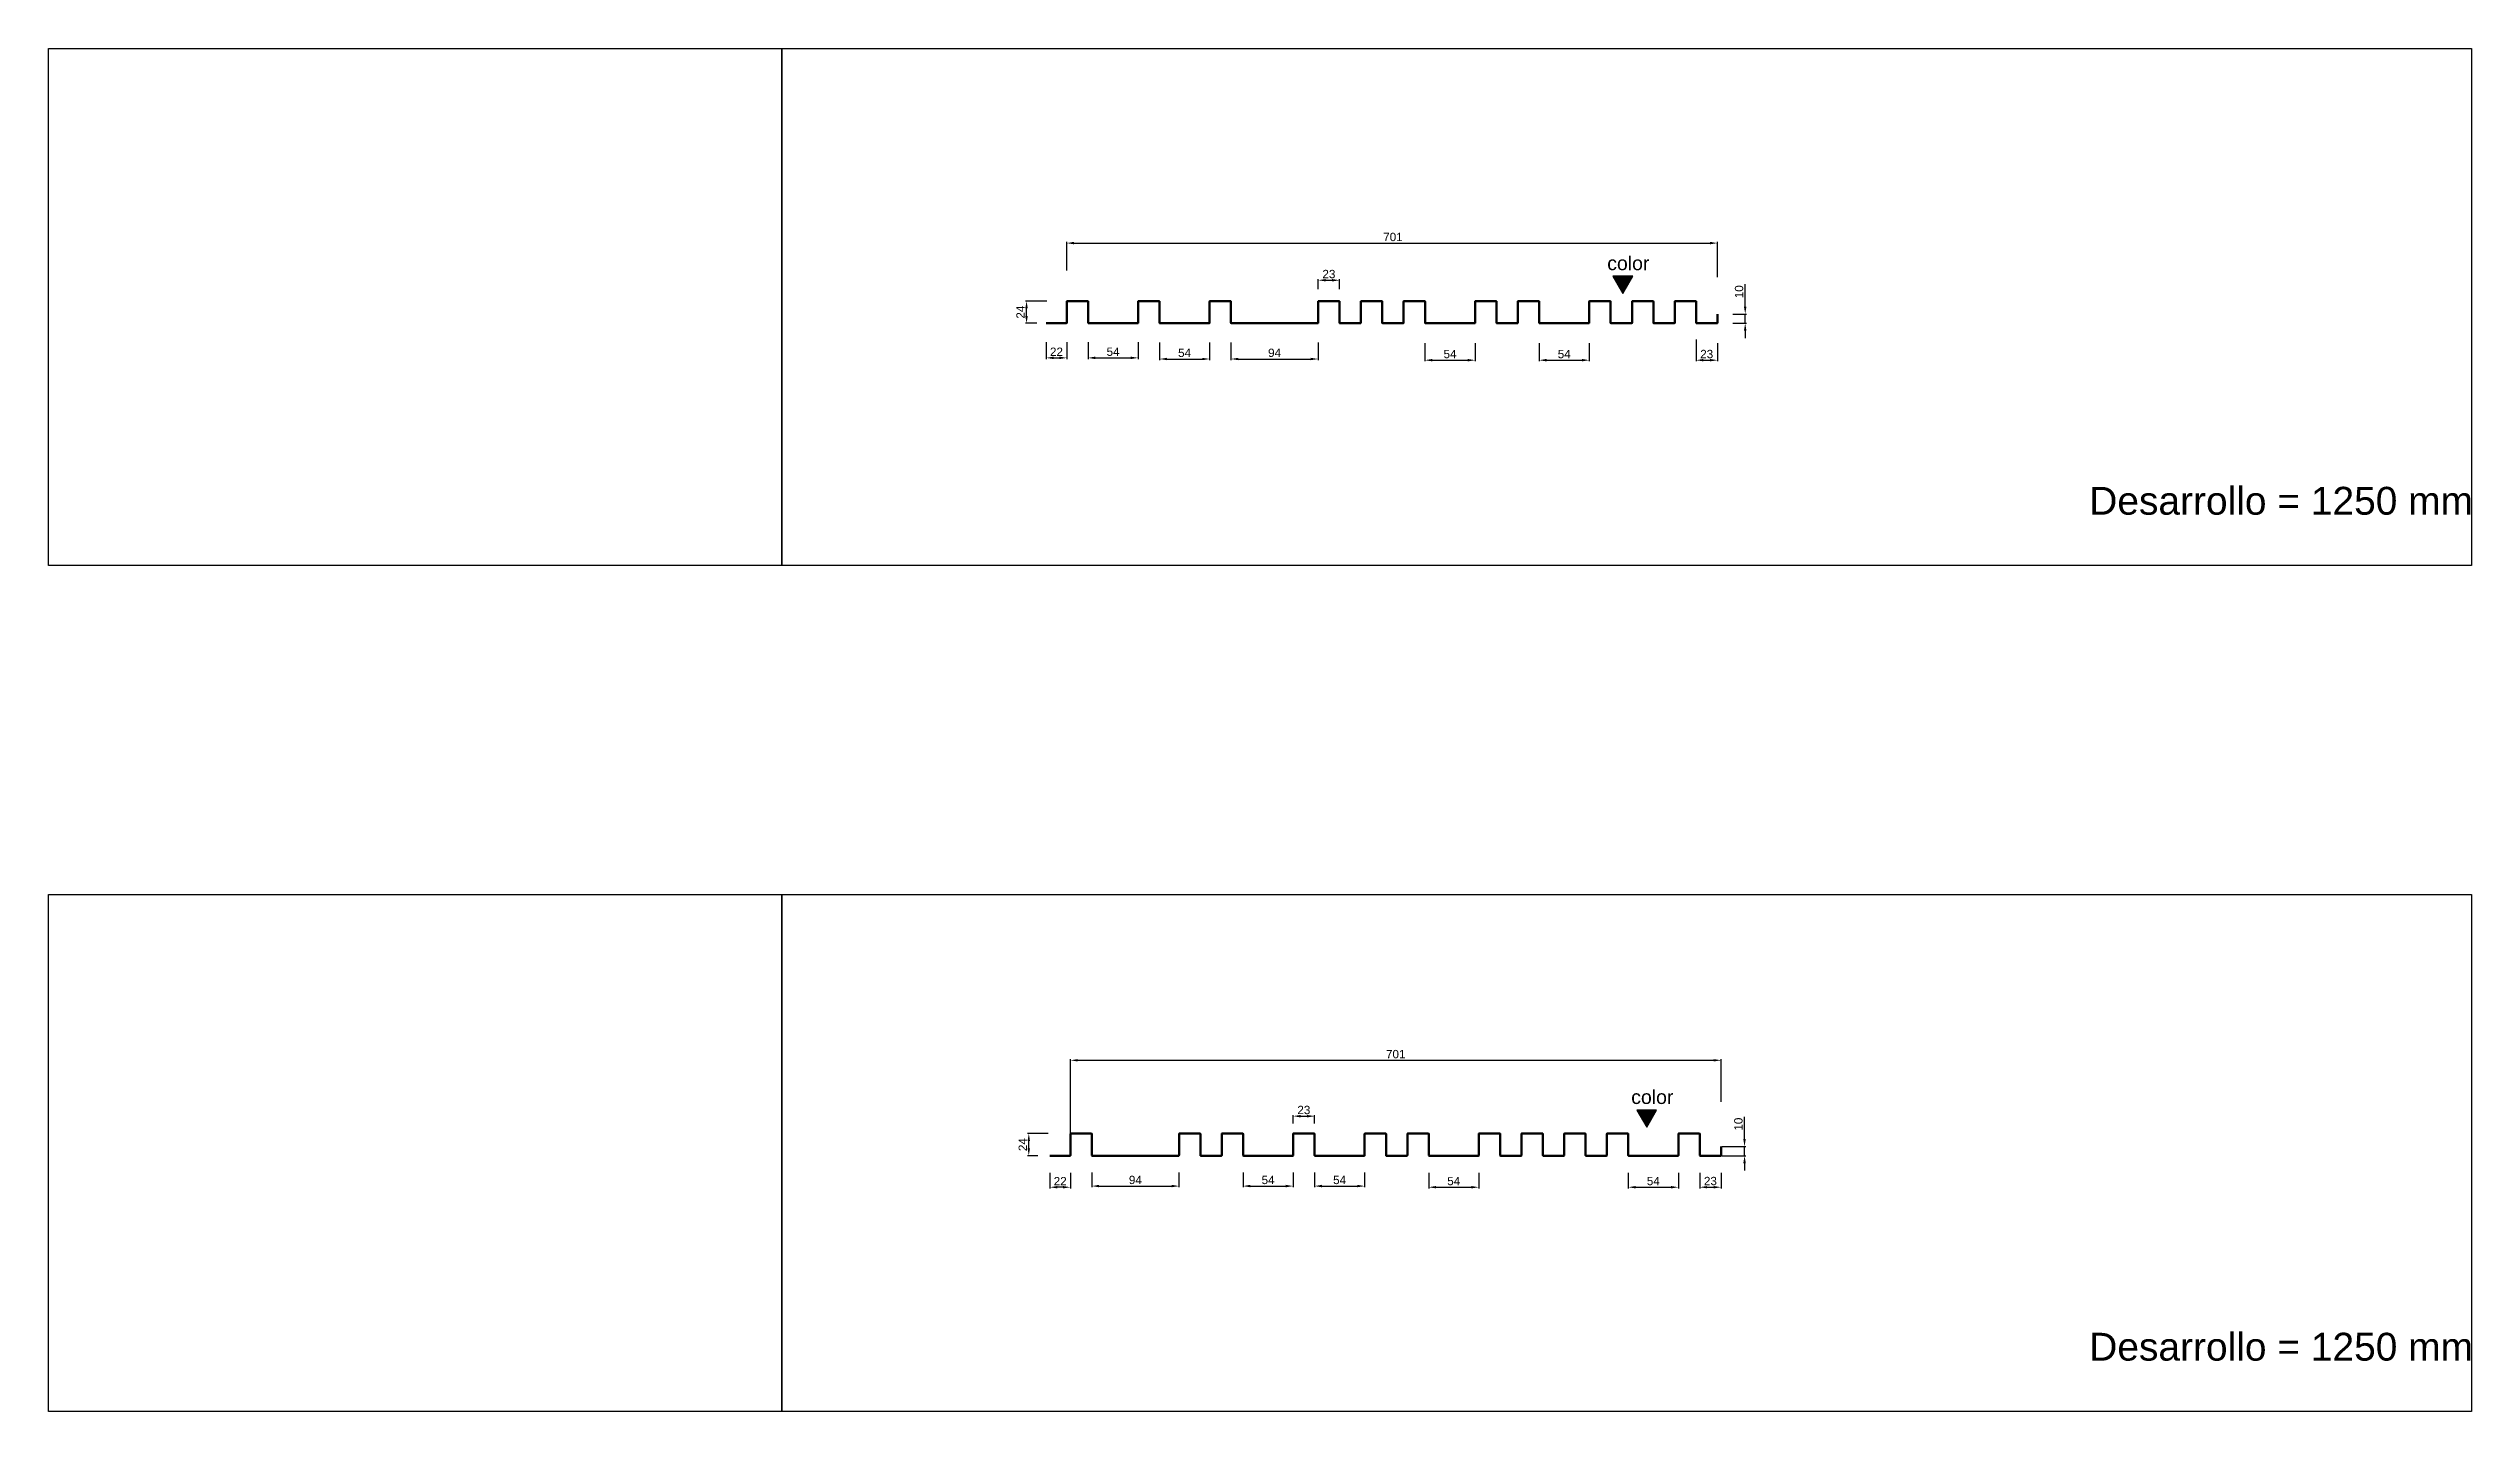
# Model space of a CAD drawing. Header units: millimetres. Extents: x 4334 to 41995838936, y 18500 to 30334.
# Drawn here: x 15544 to 18154, y 21072 to 22541 of the extents above; entities that cross this region are included whole.
import ezdxf

# ---------------------------------------------------------------- set-up
doc = ezdxf.new("R2010")
doc.units = ezdxf.units.MM
doc.layers.add('ANOTACIONES', color=7, linetype='Continuous', plot=False)
doc.layers.add('COTAS1', color=7, linetype='Continuous', lineweight=0)
doc.layers.add('FIBRA NEUTRA', color=1, linetype='Continuous', lineweight=40)
doc.layers.add('RECUADROS', color=253, linetype='Continuous')
doc.styles.get("Standard").update_dxf_attribs({"font": 'arial.ttf'})
doc.dimstyles.new('ISO-25', dxfattribs={"dimtxt": 9, "dimasz": 8, "dimexe": 1.25, "dimexo": 0.625, "dimgap": 2, "dimtad": 1, "dimdec": 1, "dimtxsty": 'Standard', "dimcen": 2.5, "dimadec": 0, "dimazin": 0, "dimtfac": 1, "dimtdec": 1, "dimtmove": 0, "dimatfit": 3, "dimfxl": 1, "dimarcsym": 0})

msp = doc.modelspace()

# ---------------------------------------------------------------- texts
at = {"layer": 'ANOTACIONES', "char_height": 30, "attachment_point": 1}
for insert in [(17742.13, 22068.3), (17742.13, 21156.49)]:
    msp.add_mtext_dynamic_manual_height_columns('Desarrollo = 1250 mm', width=6765.1618, gutter_width=150, heights=[0], dxfattribs=dict(at, insert=insert))

# ---------------------------------------------------------------- blocks, each defined once
blk = doc.blocks.new('Color superior')
at = {"layer": 'ANOTACIONES'}
h = blk.add_hatch(color=256, dxfattribs=at)
h.dxf.hatch_style = 1
h.paths.add_polyline_path([(10.7, 18.6), (-10.7, 18.6), (0, 0)])
blk.add_lwpolyline([(0, 0), (10.7, 18.6), (-10.7, 18.6)], close=True, dxfattribs=at)
at = {"layer": 'ANOTACIONES', "insert": (-16.7, 40.1), "char_height": 15, "attachment_point": 1}
blk.add_mtext_dynamic_manual_height_columns('color', width=249.804, gutter_width=75, heights=[0], dxfattribs=at)
blk = doc.blocks.new('*D374')
at = {"layer": 'COTAS1', "color": 0, "lineweight": -2, "transparency": 16777216}
for p, q in [((16644.5, 21372), (16644.5, 21451.5)), ((16652.5, 21450.2), (17337.5, 21450.2)), ((17345.5, 21405.3), (17345.5, 21451.5))]:
    blk.add_line(p, q, dxfattribs=at)
at = {"layer": 'COTAS1', "color": 0, "transparency": 16777216}
for points in [[(16652.5, 21451.5), (16652.5, 21448.9), (16644.5, 21450.2)], [(17337.5, 21451.5), (17337.5, 21448.9), (17345.5, 21450.2)]]:
    blk.add_solid(points, dxfattribs=at)
at = {"layer": 'Defpoints', "color": 0, "transparency": 16777216}
for p in [(17345.5, 21450.2), (17345.5, 21404.7), (16644.5, 21371.3)]:
    blk.add_point(p, dxfattribs=at)
at = {"layer": 'COTAS1', "color": 0, "transparency": 16777216, "insert": (16995, 21456.8), "char_height": 9, "attachment_point": 5}
blk.add_mtext('701', dxfattribs=at)
blk = doc.blocks.new('*D375')
at = {"layer": 'COTAS1', "color": 0, "lineweight": -2, "transparency": 16777216}
for p, q in [((16884.5, 21382.2), (16884.5, 21391.2)), ((16892.5, 21390), (16899.5, 21390)), ((16907.5, 21382.2), (16907.5, 21391.2))]:
    blk.add_line(p, q, dxfattribs=at)
at = {"layer": 'COTAS1', "color": 0, "transparency": 16777216}
for points in [[(16892.5, 21391.3), (16892.5, 21388.6), (16884.5, 21390)], [(16899.5, 21391.3), (16899.5, 21388.6), (16907.5, 21390)]]:
    blk.add_solid(points, dxfattribs=at)
at = {"layer": 'Defpoints', "color": 0, "transparency": 16777216}
for p in [(16884.5, 21381.6), (16907.5, 21390), (16907.5, 21381.6)]:
    blk.add_point(p, dxfattribs=at)
at = {"layer": 'COTAS1', "color": 0, "transparency": 16777216, "insert": (16896, 21396.6), "char_height": 9, "attachment_point": 5}
blk.add_mtext('23', dxfattribs=at)
blk = doc.blocks.new('*D376')
at = {"layer": 'COTAS1', "color": 0, "lineweight": -2, "transparency": 16777216}
for p, q in [((16620.6, 21371.3), (16598.4, 21371.3)), ((16599.7, 21355.3), (16599.7, 21363.3)), ((16609.6, 21347.3), (16598.4, 21347.3))]:
    blk.add_line(p, q, dxfattribs=at)
at = {"layer": 'COTAS1', "color": 0, "transparency": 16777216}
for points in [[(16598.4, 21363.3), (16601, 21363.3), (16599.7, 21371.3)], [(16598.4, 21355.3), (16601, 21355.3), (16599.7, 21347.3)]]:
    blk.add_solid(points, dxfattribs=at)
at = {"layer": 'Defpoints', "color": 0, "transparency": 16777216}
for p in [(16599.7, 21371.3), (16621.2, 21371.3), (16610.2, 21347.3)]:
    blk.add_point(p, dxfattribs=at)
at = {"layer": 'COTAS1', "color": 0, "transparency": 16777216, "insert": (16593.2, 21359.3), "char_height": 9, "attachment_point": 5, "rotation": 90}
blk.add_mtext('24', dxfattribs=at)
blk = doc.blocks.new('*D377')
at = {"layer": 'COTAS1', "color": 0, "lineweight": -2, "transparency": 16777216}
for p, q in [((16667.5, 21329.4), (16667.5, 21313.4)), ((16761.5, 21329.4), (16761.5, 21313.4)), ((16675.5, 21314.6), (16753.5, 21314.6))]:
    blk.add_line(p, q, dxfattribs=at)
at = {"layer": 'COTAS1', "color": 0, "transparency": 16777216}
for points in [[(16675.5, 21316), (16675.5, 21313.3), (16667.5, 21314.6)], [(16753.5, 21316), (16753.5, 21313.3), (16761.5, 21314.6)]]:
    blk.add_solid(points, dxfattribs=at)
at = {"layer": 'Defpoints', "color": 0, "transparency": 16777216}
for p in [(16667.5, 21330.1), (16761.5, 21330.1), (16761.5, 21314.6)]:
    blk.add_point(p, dxfattribs=at)
at = {"layer": 'COTAS1', "color": 0, "transparency": 16777216, "insert": (16714.5, 21321.2), "char_height": 9, "attachment_point": 5}
blk.add_mtext('94', dxfattribs=at)
blk = doc.blocks.new('*D378')
at = {"layer": 'COTAS1', "color": 0, "lineweight": -2, "transparency": 16777216}
for p, q in [((16830.5, 21329.4), (16830.5, 21313.4)), ((16884.5, 21329.4), (16884.5, 21313.4)), ((16838.5, 21314.6), (16876.5, 21314.6))]:
    blk.add_line(p, q, dxfattribs=at)
at = {"layer": 'COTAS1', "color": 0, "transparency": 16777216}
for points in [[(16838.5, 21316), (16838.5, 21313.3), (16830.5, 21314.6)], [(16876.5, 21316), (16876.5, 21313.3), (16884.5, 21314.6)]]:
    blk.add_solid(points, dxfattribs=at)
at = {"layer": 'Defpoints', "color": 0, "transparency": 16777216}
for p in [(16830.5, 21330.1), (16884.5, 21330.1), (16884.5, 21314.6)]:
    blk.add_point(p, dxfattribs=at)
at = {"layer": 'COTAS1', "color": 0, "transparency": 16777216, "insert": (16857.5, 21321.2), "char_height": 9, "attachment_point": 5}
blk.add_mtext('54', dxfattribs=at)
blk = doc.blocks.new('*D379')
at = {"layer": 'COTAS1', "color": 0, "lineweight": -2, "transparency": 16777216}
for p, q in [((16907.5, 21329.4), (16907.5, 21313.4)), ((16961.5, 21329.4), (16961.5, 21313.4)), ((16915.5, 21314.6), (16953.5, 21314.6))]:
    blk.add_line(p, q, dxfattribs=at)
at = {"layer": 'COTAS1', "color": 0, "transparency": 16777216}
for points in [[(16915.5, 21316), (16915.5, 21313.3), (16907.5, 21314.6)], [(16953.5, 21316), (16953.5, 21313.3), (16961.5, 21314.6)]]:
    blk.add_solid(points, dxfattribs=at)
at = {"layer": 'Defpoints', "color": 0, "transparency": 16777216}
for p in [(16907.5, 21330.1), (16961.5, 21330.1), (16961.5, 21314.6)]:
    blk.add_point(p, dxfattribs=at)
at = {"layer": 'COTAS1', "color": 0, "transparency": 16777216, "insert": (16934.5, 21321.2), "char_height": 9, "attachment_point": 5}
blk.add_mtext('54', dxfattribs=at)
blk = doc.blocks.new('*D380')
at = {"layer": 'COTAS1', "color": 0, "lineweight": -2, "transparency": 16777216}
for p, q in [((17030.5, 21328.8), (17030.5, 21312.1)), ((17084.5, 21328.8), (17084.5, 21312.1)), ((17038.5, 21313.4), (17076.5, 21313.4))]:
    blk.add_line(p, q, dxfattribs=at)
at = {"layer": 'COTAS1', "color": 0, "transparency": 16777216}
for points in [[(17038.5, 21314.7), (17038.5, 21312.1), (17030.5, 21313.4)], [(17076.5, 21314.7), (17076.5, 21312.1), (17084.5, 21313.4)]]:
    blk.add_solid(points, dxfattribs=at)
at = {"layer": 'Defpoints', "color": 0, "transparency": 16777216}
for p in [(17030.5, 21329.4), (17084.5, 21329.4), (17084.5, 21313.4)]:
    blk.add_point(p, dxfattribs=at)
at = {"layer": 'COTAS1', "color": 0, "transparency": 16777216, "insert": (17057.5, 21320), "char_height": 9, "attachment_point": 5}
blk.add_mtext('54', dxfattribs=at)
blk = doc.blocks.new('*D381')
at = {"layer": 'COTAS1', "color": 0, "lineweight": -2, "transparency": 16777216}
for p, q in [((17245.5, 21328.8), (17245.5, 21312.1)), ((17299.5, 21328.8), (17299.5, 21312.1)), ((17253.5, 21313.4), (17291.5, 21313.4))]:
    blk.add_line(p, q, dxfattribs=at)
at = {"layer": 'COTAS1', "color": 0, "transparency": 16777216}
for points in [[(17253.5, 21314.7), (17253.5, 21312.1), (17245.5, 21313.4)], [(17291.5, 21314.7), (17291.5, 21312.1), (17299.5, 21313.4)]]:
    blk.add_solid(points, dxfattribs=at)
at = {"layer": 'Defpoints', "color": 0, "transparency": 16777216}
for p in [(17245.5, 21329.4), (17299.5, 21329.4), (17299.5, 21313.4)]:
    blk.add_point(p, dxfattribs=at)
at = {"layer": 'COTAS1', "color": 0, "transparency": 16777216, "insert": (17272.5, 21320), "char_height": 9, "attachment_point": 5}
blk.add_mtext('54', dxfattribs=at)
blk = doc.blocks.new('*D382')
at = {"layer": 'COTAS1', "color": 0, "lineweight": -2, "transparency": 16777216}
for p, q in [((17322.5, 21328.8), (17322.5, 21312.1)), ((17345.5, 21328.8), (17345.5, 21312.1)), ((17330.5, 21313.4), (17337.5, 21313.4))]:
    blk.add_line(p, q, dxfattribs=at)
at = {"layer": 'COTAS1', "color": 0, "transparency": 16777216}
for points in [[(17330.5, 21314.7), (17330.5, 21312.1), (17322.5, 21313.4)], [(17337.5, 21314.7), (17337.5, 21312.1), (17345.5, 21313.4)]]:
    blk.add_solid(points, dxfattribs=at)
at = {"layer": 'Defpoints', "color": 0, "transparency": 16777216}
for p in [(17322.5, 21329.4), (17345.5, 21329.4), (17345.5, 21313.4)]:
    blk.add_point(p, dxfattribs=at)
at = {"layer": 'COTAS1', "color": 0, "transparency": 16777216, "insert": (17334, 21320), "char_height": 9, "attachment_point": 5}
blk.add_mtext('23', dxfattribs=at)
blk = doc.blocks.new('*D383')
at = {"layer": 'COTAS1', "color": 0, "lineweight": -2, "transparency": 16777216}
for p, q in [((17370.8, 21365.3), (17370.8, 21389.4)), ((17346.2, 21357.3), (17372, 21357.3)), ((17370.8, 21347.3), (17370.8, 21357.3)), ((17346.2, 21347.3), (17372, 21347.3)), ((17370.8, 21339.3), (17370.8, 21331.3))]:
    blk.add_line(p, q, dxfattribs=at)
at = {"layer": 'COTAS1', "color": 0, "transparency": 16777216}
for points in [[(17369.4, 21365.3), (17372.1, 21365.3), (17370.8, 21357.3)], [(17369.4, 21339.3), (17372.1, 21339.3), (17370.8, 21347.3)]]:
    blk.add_solid(points, dxfattribs=at)
at = {"layer": 'Defpoints', "color": 0, "transparency": 16777216}
for p in [(17345.5, 21357.3), (17370.8, 21357.3), (17345.5, 21347.3)]:
    blk.add_point(p, dxfattribs=at)
at = {"layer": 'COTAS1', "color": 0, "transparency": 16777216, "insert": (17364.2, 21381.4), "char_height": 9, "attachment_point": 5, "rotation": 90}
blk.add_mtext('10', dxfattribs=at)
blk = doc.blocks.new('*D384')
at = {"layer": 'COTAS1', "color": 0, "lineweight": -2, "transparency": 16777216}
for p, q in [((16622.5, 21328.8), (16622.5, 21312.1)), ((16644.5, 21328.8), (16644.5, 21312.1)), ((16636.5, 21313.4), (16630.5, 21313.4))]:
    blk.add_line(p, q, dxfattribs=at)
at = {"layer": 'COTAS1', "color": 0, "transparency": 16777216}
for points in [[(16630.5, 21314.7), (16630.5, 21312.1), (16622.5, 21313.4)], [(16636.5, 21314.7), (16636.5, 21312.1), (16644.5, 21313.4)]]:
    blk.add_solid(points, dxfattribs=at)
at = {"layer": 'Defpoints', "color": 0, "transparency": 16777216}
for p in [(16622.5, 21329.4), (16644.5, 21329.4), (16622.5, 21313.4)]:
    blk.add_point(p, dxfattribs=at)
at = {"layer": 'COTAS1', "color": 0, "transparency": 16777216, "insert": (16633.5, 21319.9), "char_height": 9, "attachment_point": 5}
blk.add_mtext('22', dxfattribs=at)
blk = doc.blocks.new('*D361')
at = {"layer": 'COTAS1', "color": 0, "lineweight": -2, "transparency": 16777216}
for p, q in [((16640.5, 22301.4), (16640.5, 22332.3)), ((16648.5, 22331), (17333.5, 22331)), ((17341.5, 22294.4), (17341.5, 22332.3))]:
    blk.add_line(p, q, dxfattribs=at)
at = {"layer": 'COTAS1', "color": 0, "transparency": 16777216}
for points in [[(16648.5, 22332.4), (16648.5, 22329.7), (16640.5, 22331)], [(17333.5, 22332.4), (17333.5, 22329.7), (17341.5, 22331)]]:
    blk.add_solid(points, dxfattribs=at)
at = {"layer": 'Defpoints', "color": 0, "transparency": 16777216}
for p in [(17341.5, 22331), (16640.5, 22300.7), (17341.5, 22293.7)]:
    blk.add_point(p, dxfattribs=at)
at = {"layer": 'COTAS1', "color": 0, "transparency": 16777216, "insert": (16992, 22337.6), "char_height": 9, "attachment_point": 5}
blk.add_mtext('701', dxfattribs=at)
blk = doc.blocks.new('*D364')
at = {"layer": 'COTAS1', "color": 0, "lineweight": -2, "transparency": 16777216}
for p, q in [((16619.3, 22268.6), (16596, 22268.6)), ((16608.3, 22244.6), (16596, 22244.6)), ((16597.3, 22252.6), (16597.3, 22260.6))]:
    blk.add_line(p, q, dxfattribs=at)
at = {"layer": 'COTAS1', "color": 0, "transparency": 16777216}
for points in [[(16595.9, 22260.6), (16598.6, 22260.6), (16597.3, 22268.6)], [(16595.9, 22252.6), (16598.6, 22252.6), (16597.3, 22244.6)]]:
    blk.add_solid(points, dxfattribs=at)
at = {"layer": 'Defpoints', "color": 0, "transparency": 16777216}
for p in [(16597.3, 22268.6), (16620, 22268.6), (16609, 22244.6)]:
    blk.add_point(p, dxfattribs=at)
at = {"layer": 'COTAS1', "color": 0, "transparency": 16777216, "insert": (16590.8, 22256.6), "char_height": 9, "attachment_point": 5, "rotation": 90}
blk.add_mtext('24', dxfattribs=at)
blk = doc.blocks.new('*D365')
at = {"layer": 'COTAS1', "color": 0, "lineweight": -2, "transparency": 16777216}
for p, q in [((16618.5, 22224.4), (16618.5, 22206.1)), ((16640.5, 22224.4), (16640.5, 22206.1)), ((16626.5, 22207.3), (16632.5, 22207.3))]:
    blk.add_line(p, q, dxfattribs=at)
at = {"layer": 'COTAS1', "color": 0, "transparency": 16777216}
for points in [[(16626.5, 22208.7), (16626.5, 22206), (16618.5, 22207.3)], [(16632.5, 22208.7), (16632.5, 22206), (16640.5, 22207.3)]]:
    blk.add_solid(points, dxfattribs=at)
at = {"layer": 'Defpoints', "color": 0, "transparency": 16777216}
for p in [(16618.5, 22225), (16640.5, 22225), (16640.5, 22207.3)]:
    blk.add_point(p, dxfattribs=at)
at = {"layer": 'COTAS1', "color": 0, "transparency": 16777216, "insert": (16629.5, 22213.9), "char_height": 9, "attachment_point": 5}
blk.add_mtext('22', dxfattribs=at)
blk = doc.blocks.new('*D366')
at = {"layer": 'COTAS1', "color": 0, "lineweight": -2, "transparency": 16777216}
for p, q in [((16663.5, 22224.4), (16663.5, 22206.1)), ((16717.5, 22224.4), (16717.5, 22206.1)), ((16671.5, 22207.3), (16709.5, 22207.3))]:
    blk.add_line(p, q, dxfattribs=at)
at = {"layer": 'COTAS1', "color": 0, "transparency": 16777216}
for points in [[(16671.5, 22208.7), (16671.5, 22206), (16663.5, 22207.3)], [(16709.5, 22208.7), (16709.5, 22206), (16717.5, 22207.3)]]:
    blk.add_solid(points, dxfattribs=at)
at = {"layer": 'Defpoints', "color": 0, "transparency": 16777216}
for p in [(16663.5, 22225), (16717.5, 22225), (16717.5, 22207.3)]:
    blk.add_point(p, dxfattribs=at)
at = {"layer": 'COTAS1', "color": 0, "transparency": 16777216, "insert": (16690.5, 22213.9), "char_height": 9, "attachment_point": 5}
blk.add_mtext('54', dxfattribs=at)
blk = doc.blocks.new('*D367')
at = {"layer": 'COTAS1', "color": 0, "lineweight": -2, "transparency": 16777216}
for p, q in [((16740.5, 22223.8), (16740.5, 22204.8)), ((16794.5, 22223.8), (16794.5, 22204.8)), ((16748.5, 22206.1), (16786.5, 22206.1))]:
    blk.add_line(p, q, dxfattribs=at)
at = {"layer": 'COTAS1', "color": 0, "transparency": 16777216}
for points in [[(16748.5, 22207.4), (16748.5, 22204.8), (16740.5, 22206.1)], [(16786.5, 22207.4), (16786.5, 22204.8), (16794.5, 22206.1)]]:
    blk.add_solid(points, dxfattribs=at)
at = {"layer": 'Defpoints', "color": 0, "transparency": 16777216}
for p in [(16740.5, 22224.4), (16794.5, 22224.4), (16794.5, 22206.1)]:
    blk.add_point(p, dxfattribs=at)
at = {"layer": 'COTAS1', "color": 0, "transparency": 16777216, "insert": (16767.5, 22212.7), "char_height": 9, "attachment_point": 5}
blk.add_mtext('54', dxfattribs=at)
blk = doc.blocks.new('*D368')
at = {"layer": 'COTAS1', "color": 0, "lineweight": -2, "transparency": 16777216}
for p, q in [((16817.5, 22223.8), (16817.5, 22204.8)), ((16911.5, 22223.8), (16911.5, 22204.8)), ((16825.5, 22206.1), (16903.5, 22206.1))]:
    blk.add_line(p, q, dxfattribs=at)
at = {"layer": 'COTAS1', "color": 0, "transparency": 16777216}
for points in [[(16825.5, 22207.4), (16825.5, 22204.8), (16817.5, 22206.1)], [(16903.5, 22207.4), (16903.5, 22204.8), (16911.5, 22206.1)]]:
    blk.add_solid(points, dxfattribs=at)
at = {"layer": 'Defpoints', "color": 0, "transparency": 16777216}
for p in [(16817.5, 22224.4), (16911.5, 22224.4), (16911.5, 22206.1)]:
    blk.add_point(p, dxfattribs=at)
at = {"layer": 'COTAS1', "color": 0, "transparency": 16777216, "insert": (16864.5, 22212.7), "char_height": 9, "attachment_point": 5}
blk.add_mtext('94', dxfattribs=at)
blk = doc.blocks.new('*D369')
at = {"layer": 'COTAS1', "color": 0, "lineweight": -2, "transparency": 16777216}
for p, q in [((17026.5, 22223.1), (17026.5, 22203.6)), ((17080.5, 22223.1), (17080.5, 22203.6)), ((17034.5, 22204.8), (17072.5, 22204.8))]:
    blk.add_line(p, q, dxfattribs=at)
at = {"layer": 'COTAS1', "color": 0, "transparency": 16777216}
for points in [[(17034.5, 22206.2), (17034.5, 22203.5), (17026.5, 22204.8)], [(17072.5, 22206.2), (17072.5, 22203.5), (17080.5, 22204.8)]]:
    blk.add_solid(points, dxfattribs=at)
at = {"layer": 'Defpoints', "color": 0, "transparency": 16777216}
for p in [(17026.5, 22223.8), (17080.5, 22223.8), (17080.5, 22204.8)]:
    blk.add_point(p, dxfattribs=at)
at = {"layer": 'COTAS1', "color": 0, "transparency": 16777216, "insert": (17053.5, 22211.4), "char_height": 9, "attachment_point": 5}
blk.add_mtext('54', dxfattribs=at)
blk = doc.blocks.new('*D370')
at = {"layer": 'COTAS1', "color": 0, "lineweight": -2, "transparency": 16777216}
for p, q in [((17149.5, 22223.1), (17149.5, 22203.6)), ((17203.5, 22223.1), (17203.5, 22203.6)), ((17157.5, 22204.8), (17195.5, 22204.8))]:
    blk.add_line(p, q, dxfattribs=at)
at = {"layer": 'COTAS1', "color": 0, "transparency": 16777216}
for points in [[(17157.5, 22206.2), (17157.5, 22203.5), (17149.5, 22204.8)], [(17195.5, 22206.2), (17195.5, 22203.5), (17203.5, 22204.8)]]:
    blk.add_solid(points, dxfattribs=at)
at = {"layer": 'Defpoints', "color": 0, "transparency": 16777216}
for p in [(17149.5, 22223.8), (17203.5, 22223.8), (17203.5, 22204.8)]:
    blk.add_point(p, dxfattribs=at)
at = {"layer": 'COTAS1', "color": 0, "transparency": 16777216, "insert": (17176.5, 22211.4), "char_height": 9, "attachment_point": 5}
blk.add_mtext('54', dxfattribs=at)
blk = doc.blocks.new('*D371')
at = {"layer": 'COTAS1', "color": 0, "lineweight": -2, "transparency": 16777216}
for p, q in [((17318.5, 22227.3), (17318.5, 22203.6)), ((17341.5, 22223.1), (17341.5, 22203.6)), ((17326.5, 22204.8), (17333.5, 22204.8))]:
    blk.add_line(p, q, dxfattribs=at)
at = {"layer": 'COTAS1', "color": 0, "transparency": 16777216}
for points in [[(17326.5, 22206.2), (17326.5, 22203.5), (17318.5, 22204.8)], [(17333.5, 22206.2), (17333.5, 22203.5), (17341.5, 22204.8)]]:
    blk.add_solid(points, dxfattribs=at)
at = {"layer": 'Defpoints', "color": 0, "transparency": 16777216}
for p in [(17318.5, 22227.9), (17341.5, 22223.8), (17341.5, 22204.8)]:
    blk.add_point(p, dxfattribs=at)
at = {"layer": 'COTAS1', "color": 0, "transparency": 16777216, "insert": (17330, 22211.4), "char_height": 9, "attachment_point": 5}
blk.add_mtext('23', dxfattribs=at)
blk = doc.blocks.new('*D372')
at = {"layer": 'COTAS1', "color": 0, "lineweight": -2, "transparency": 16777216}
for p, q in [((17371.5, 22262.6), (17371.5, 22286.6)), ((17358.1, 22254.6), (17372.7, 22254.6)), ((17358.1, 22244.6), (17372.7, 22244.6)), ((17371.5, 22244.6), (17371.5, 22254.6)), ((17371.5, 22236.6), (17371.5, 22228.6))]:
    blk.add_line(p, q, dxfattribs=at)
at = {"layer": 'COTAS1', "color": 0, "transparency": 16777216}
for points in [[(17370.1, 22262.6), (17372.8, 22262.6), (17371.5, 22254.6)], [(17370.1, 22236.6), (17372.8, 22236.6), (17371.5, 22244.6)]]:
    blk.add_solid(points, dxfattribs=at)
at = {"layer": 'Defpoints', "color": 0, "transparency": 16777216}
for p in [(17357.4, 22254.6), (17357.4, 22244.6), (17371.5, 22254.6)]:
    blk.add_point(p, dxfattribs=at)
at = {"layer": 'COTAS1', "color": 0, "transparency": 16777216, "insert": (17364.9, 22278.6), "char_height": 9, "attachment_point": 5, "rotation": 90}
blk.add_mtext('10', dxfattribs=at)
blk = doc.blocks.new('*D373')
at = {"layer": 'COTAS1', "color": 0, "lineweight": -2, "transparency": 16777216}
for p, q in [((16911.5, 22281.3), (16911.5, 22292.3)), ((16919.5, 22291), (16926.5, 22291)), ((16934.5, 22281.3), (16934.5, 22292.3))]:
    blk.add_line(p, q, dxfattribs=at)
at = {"layer": 'COTAS1', "color": 0, "transparency": 16777216}
for points in [[(16919.5, 22292.3), (16919.5, 22289.7), (16911.5, 22291)], [(16926.5, 22292.3), (16926.5, 22289.7), (16934.5, 22291)]]:
    blk.add_solid(points, dxfattribs=at)
at = {"layer": 'Defpoints', "color": 0, "transparency": 16777216}
for p in [(16911.5, 22280.7), (16934.5, 22291), (16934.5, 22280.7)]:
    blk.add_point(p, dxfattribs=at)
at = {"layer": 'COTAS1', "color": 0, "transparency": 16777216, "insert": (16923, 22297.6), "char_height": 9, "attachment_point": 5}
blk.add_mtext('23', dxfattribs=at)

# ---------------------------------------------------------------- dimensions: what is measured, and where the dimension line sits
at = {"layer": 'COTAS1'}
dim = msp.add_linear_dim(base=(17341.53, 22331.04), p1=(16640.53, 22300.74), p2=(17341.53, 22293.74), dimstyle='ISO-25', dxfattribs=at)
dim.commit()
dim.dimension.update_dxf_attribs({"geometry": '*D361', "text_midpoint": (16992.03, 22331.04), "dimtype": 160})
for base, p1, p2, picture, middle in [((16934.53, 22291), (16911.53, 22280.72), (16934.53, 22280.72), '*D373', (16923.03, 22297.6)), ((16640.53, 22207.34), (16618.53, 22225.02), (16640.53, 22225.02), '*D365', (16629.53, 22213.86)), ((16717.53, 22207.34), (16663.53, 22225.02), (16717.53, 22225.02), '*D366', (16690.53, 22213.92)), ((16794.53, 22206.09), (16740.53, 22224.39), (16794.53, 22224.39), '*D367', (16767.53, 22212.67)), ((16911.53, 22206.09), (16817.53, 22224.39), (16911.53, 22224.39), '*D368', (16864.53, 22212.69)), ((17080.53, 22204.84), (17026.53, 22223.77), (17080.53, 22223.77), '*D369', (17053.53, 22211.42)), ((17203.53, 22204.84), (17149.53, 22223.77), (17203.53, 22223.77), '*D370', (17176.53, 22211.42)), ((17341.53, 22204.84), (17318.53, 22227.88), (17341.53, 22223.77), '*D371', (17330.03, 22211.44)), ((17345.53, 21450.21), (16644.53, 21371.34), (17345.53, 21404.71), '*D374', (16995.03, 21456.8)), ((16907.53, 21389.97), (16884.53, 21381.6), (16907.53, 21381.6), '*D375', (16896.03, 21396.57)), ((16622.53, 21313.38), (16644.53, 21329.43), (16622.53, 21329.43), '*D384', (16633.53, 21319.9)), ((16761.53, 21314.63), (16667.53, 21330.05), (16761.53, 21330.05), '*D377', (16714.53, 21321.23)), ((16884.53, 21314.63), (16830.53, 21330.05), (16884.53, 21330.05), '*D378', (16857.53, 21321.21)), ((16961.53, 21314.63), (16907.53, 21330.05), (16961.53, 21330.05), '*D379', (16934.53, 21321.21)), ((17084.53, 21313.38), (17030.53, 21329.43), (17084.53, 21329.43), '*D380', (17057.53, 21319.96)), ((17299.53, 21313.38), (17245.53, 21329.43), (17299.53, 21329.43), '*D381', (17272.53, 21319.96)), ((17345.53, 21313.38), (17322.53, 21329.43), (17345.53, 21329.43), '*D382', (17334.03, 21319.98))]:
    dim = msp.add_linear_dim(base=base, p1=p1, p2=p2, dimstyle='ISO-25', dxfattribs=at)
    dim.commit()
    dim.dimension.update_dxf_attribs({"geometry": picture, "text_midpoint": middle})
for base, p1, p2, picture, middle in [((16597.28, 22268.57), (16608.97, 22244.57), (16619.97, 22268.57), '*D364', (16590.76, 22256.57)), ((17371.46, 22254.57), (17357.43, 22244.57), (17357.43, 22254.57), '*D372', (17364.86, 22278.57)), ((17370.78, 21357.34), (17345.53, 21347.34), (17345.53, 21357.34), '*D383', (17364.18, 21381.35)), ((16599.69, 21371.34), (16610.18, 21347.34), (16621.18, 21371.34), '*D376', (16593.18, 21359.34))]:
    dim = msp.add_linear_dim(base=base, p1=p1, p2=p2, angle=90, dimstyle='ISO-25', dxfattribs=at)
    dim.commit()
    dim.dimension.update_dxf_attribs({"geometry": picture, "text_midpoint": middle})

# ---------------------------------------------------------------- linework, layer by layer
at = {"layer": 'FIBRA NEUTRA', "lineweight": 50}
for points in [[(17341.53, 22254.57), (17341.53, 22245.07, -0.4142136), (17341.03, 22244.57), (17319.03, 22244.57, -0.4142136), (17318.53, 22245.07), (17318.53, 22268.07, 0.4142136), (17318.03, 22268.57), (17296.03, 22268.57, 0.4142136), (17295.53, 22268.07), (17295.53, 22245.07, -0.4142136), (17295.03, 22244.57), (17273.03, 22244.57, -0.4142136), (17272.53, 22245.07), (17272.53, 22268.07, 0.4142136), (17272.03, 22268.57), (17250.03, 22268.57, 0.4142136), (17249.53, 22268.07), (17249.53, 22245.07, -0.4142136), (17249.03, 22244.57), (17227.03, 22244.57, -0.4142136), (17226.53, 22245.07), (17226.53, 22268.07, 0.4142136), (17226.03, 22268.57), (17204.03, 22268.57, 0.4142136), (17203.53, 22268.07), (17203.53, 22245.07, -0.4142136), (17203.03, 22244.57), (17150.03, 22244.57, -0.4142136), (17149.53, 22245.07), (17149.53, 22268.07, 0.4142136), (17149.03, 22268.57), (17127.03, 22268.57, 0.4142136), (17126.53, 22268.07), (17126.53, 22245.07, -0.4142136), (17126.03, 22244.57), (17104.03, 22244.57, -0.4142136), (17103.53, 22245.07), (17103.53, 22268.07, 0.4142136), (17103.03, 22268.57), (17081.03, 22268.57, 0.4142136), (17080.53, 22268.07), (17080.53, 22245.07, -0.4142136), (17080.03, 22244.57), (17027.03, 22244.57, -0.4142136), (17026.53, 22245.07), (17026.53, 22268.07, 0.4142136), (17026.03, 22268.57), (17004.03, 22268.57, 0.4142136), (17003.53, 22268.07), (17003.53, 22245.07, -0.4142136), (17003.03, 22244.57), (16981.03, 22244.57, -0.4142136), (16980.53, 22245.07), (16980.53, 22268.07, 0.4142136), (16980.03, 22268.57), (16958.03, 22268.57, 0.4142136), (16957.53, 22268.07), (16957.53, 22245.07, -0.4142136), (16957.03, 22244.57), (16935.03, 22244.57, -0.4142136), (16934.53, 22245.07), (16934.53, 22268.07, 0.4142136), (16934.03, 22268.57), (16912.03, 22268.57, 0.4142136), (16911.53, 22268.07), (16911.53, 22245.07, -0.4142136), (16911.03, 22244.57), (16818.03, 22244.57, -0.4142136), (16817.53, 22245.07), (16817.53, 22268.07, 0.4142136), (16817.03, 22268.57), (16795.03, 22268.57, 0.4142136), (16794.53, 22268.07), (16794.53, 22245.07, -0.4142136), (16794.03, 22244.57), (16741.03, 22244.57, -0.4142136), (16740.53, 22245.07), (16740.53, 22268.07, 0.4142136), (16740.03, 22268.57), (16718.03, 22268.57, 0.4142136), (16717.53, 22268.07), (16717.53, 22245.07, -0.4142136), (16717.03, 22244.57), (16664.03, 22244.57, -0.4142136), (16663.53, 22245.07), (16663.53, 22268.07, 0.4142136), (16663.03, 22268.57), (16641.03, 22268.57, 0.4142136), (16640.53, 22268.07), (16640.53, 22245.07, -0.4142136), (16640.03, 22244.57), (16618.53, 22244.57)], [(17345.53, 21357.34), (17345.53, 21347.84, -0.4142136), (17345.03, 21347.34), (17323.03, 21347.34, -0.4142136), (17322.53, 21347.84), (17322.53, 21370.84, 0.4142136), (17322.03, 21371.34), (17300.03, 21371.34, 0.4142136), (17299.53, 21370.84), (17299.53, 21347.84, -0.4142136), (17299.03, 21347.34), (17246.03, 21347.34, -0.4142136), (17245.53, 21347.84), (17245.53, 21370.84, 0.4142136), (17245.03, 21371.34), (17223.03, 21371.34, 0.4142136), (17222.53, 21370.84), (17222.53, 21347.84, -0.4142136), (17222.03, 21347.34), (17200.03, 21347.34, -0.4142136), (17199.53, 21347.84), (17199.53, 21370.84, 0.4142136), (17199.03, 21371.34), (17177.03, 21371.34, 0.4142136), (17176.53, 21370.84), (17176.53, 21347.84, -0.4142136), (17176.03, 21347.34), (17154.03, 21347.34, -0.4142136), (17153.53, 21347.84), (17153.53, 21370.84, 0.4142136), (17153.03, 21371.34), (17131.03, 21371.34, 0.4142136), (17130.53, 21370.84), (17130.53, 21347.84, -0.4142136), (17130.03, 21347.34), (17108.03, 21347.34, -0.4142136), (17107.53, 21347.84), (17107.53, 21370.84, 0.4142136), (17107.03, 21371.34), (17085.03, 21371.34, 0.4142136), (17084.53, 21370.84), (17084.53, 21347.84, -0.4142136), (17084.03, 21347.34), (17031.03, 21347.34, -0.4142136), (17030.53, 21347.84), (17030.53, 21370.84, 0.4142136), (17030.03, 21371.34), (17008.03, 21371.34, 0.4142136), (17007.53, 21370.84), (17007.53, 21347.84, -0.4142136), (17007.03, 21347.34), (16985.03, 21347.34, -0.4142136), (16984.53, 21347.84), (16984.53, 21370.84, 0.4142136), (16984.03, 21371.34), (16962.03, 21371.34, 0.4142136), (16961.53, 21370.84), (16961.53, 21347.84, -0.4142136), (16961.03, 21347.34), (16908.03, 21347.34, -0.4142136), (16907.53, 21347.84), (16907.53, 21370.84, 0.4142136), (16907.03, 21371.34), (16885.03, 21371.34, 0.4142136), (16884.53, 21370.84), (16884.53, 21347.84, -0.4142136), (16884.03, 21347.34), (16831.03, 21347.34, -0.4142136), (16830.53, 21347.84), (16830.53, 21370.84, 0.4142136), (16830.03, 21371.34), (16808.03, 21371.34, 0.4142136), (16807.53, 21370.84), (16807.53, 21347.84, -0.4142136), (16807.03, 21347.34), (16785.03, 21347.34, -0.4142136), (16784.53, 21347.84), (16784.53, 21370.84, 0.4142136), (16784.03, 21371.34), (16762.03, 21371.34, 0.4142136), (16761.53, 21370.84), (16761.53, 21347.84, -0.4142136), (16761.03, 21347.34), (16668.03, 21347.34, -0.4142136), (16667.53, 21347.84), (16667.53, 21370.84, 0.4142136), (16667.03, 21371.34), (16645.03, 21371.34, 0.4142136), (16644.53, 21370.84), (16644.53, 21347.84, -0.4142136), (16644.03, 21347.34), (16622.53, 21347.34)]]:
    msp.add_lwpolyline(points, format="xyb", dxfattribs=at)
at = {"layer": 'RECUADROS', "color": 0, "lineweight": 30}
for points in [[(15543.58, 22540.85), (16333.7, 22540.85), (16333.7, 21983.4), (15543.58, 21983.4)], [(16333.7, 22540.85), (18153.96, 22540.85), (18153.96, 21983.4), (16333.7, 21983.4)], [(15543.58, 21629.04), (16333.7, 21629.04), (16333.7, 21071.58), (15543.58, 21071.58)], [(16333.7, 21629.04), (18153.96, 21629.04), (18153.96, 21071.58), (16333.7, 21071.58)]]:
    msp.add_lwpolyline(points, close=True, dxfattribs=at)

# ---------------------------------------------------------------- block references
at = {"layer": 'ANOTACIONES'}
for p in [(17239.55, 22276.75), (17265.4, 21378.02)]:
    msp.add_blockref('Color superior', p, dxfattribs=at)

msp.set_redraw_order([(e.dxf.handle, doc.entitydb.next_handle()) for e in msp.query("TEXT MTEXT ATTDEF DIMENSION ARC_DIMENSION")])  # texts and dimensions are drawn at this point

doc.saveas('drawing.dxf')
